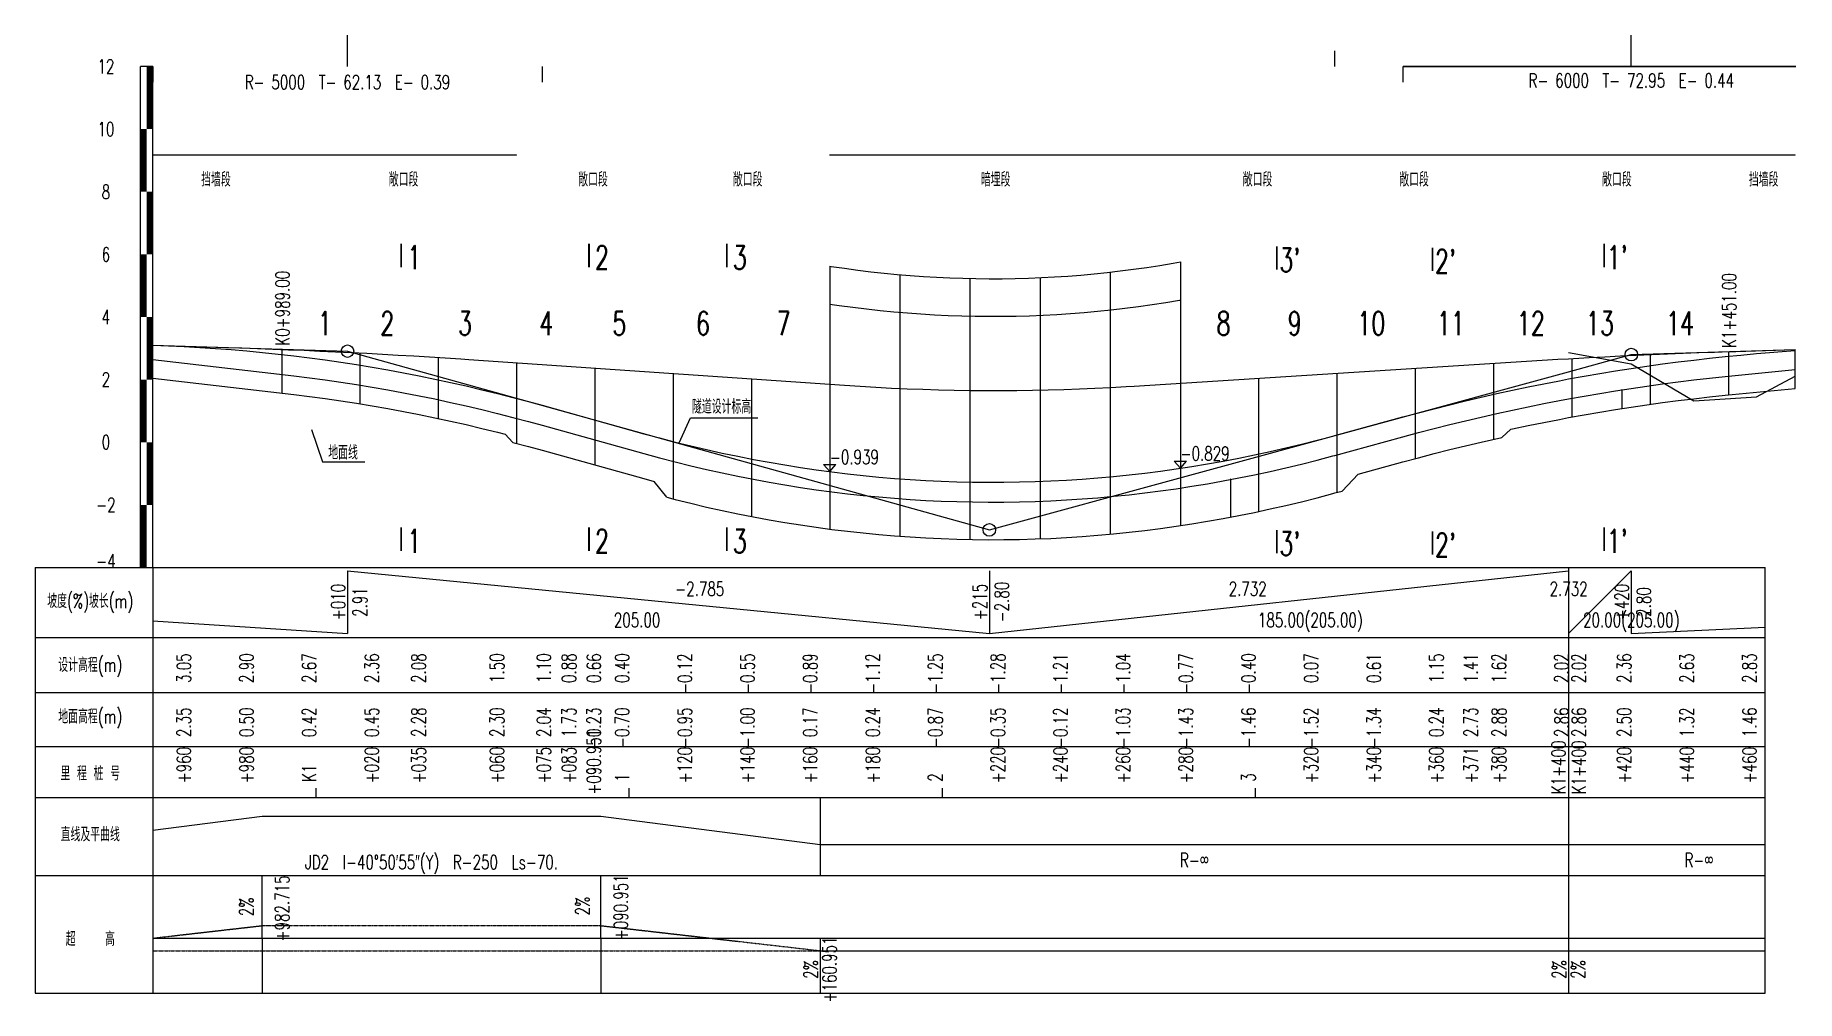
# Model space of a CAD drawing. Header units: millimetres. Extents: x -24222 to 32035, y -74604 to 14337.
# Drawn here: x -24222 to 32035, y -74604 to -43765 of the extents above; entities that cross this region are included whole.
import ezdxf
from ezdxf.enums import TextEntityAlignment as Align

# ---------------------------------------------------------------- set-up
doc = ezdxf.new("R2010")
doc.units = ezdxf.units.MM
doc.header["$LTSCALE"] = 0.25
doc.header["$MEASUREMENT"] = 0
doc.linetypes.add('DASHED', pattern=[19.05, 12.7, -6.35])
for name, color, linetype in [('BPD1', 5, 'Continuous'), ('dmx', 7, 'Continuous'), ('LCZH', 5, 'Continuous'), ('shuju', 5, 'Continuous'), ('sjx', 1, 'Continuous'), ('变坡点', 5, 'Continuous'), ('右超高', 1, 'Continuous'), ('左超高', 6, 'ByLayer'), ('文字', 7, 'Continuous'), ('标尺', 3, 'Continuous'), ('栏目', 3, 'Continuous'), ('次轮廓线', 7, 'Continuous'), ('轮廓线', 1, 'Continuous'), ('面积', 4, 'Continuous')]:
    doc.layers.add(name, color=color, linetype=linetype)
doc.styles.get("Standard").update_dxf_attribs({"font": 'simplex1.shx', "width": 0.7, "bigfont": 'hztxt.shx'})
doc.dimstyles.new('副本 100', dxfattribs={"dimscale": 1.5, "dimtxt": 3, "dimasz": 2, "dimexe": 1, "dimexo": 1, "dimgap": 0.5, "dimtad": 1, "dimdec": 0, "dimlfac": 100, "dimzin": 0, "dimdsep": 46, "dimtxsty": 'Standard', "dimcen": 0.09, "dimclrd": 256, "dimclre": 256, "dimclrt": 7, "dimadec": 0, "dimazin": 0, "dimtfac": 1, "dimtdec": 0, "dimtix": 1, "dimtmove": 0, "dimatfit": 3, "dimfxl": 0, "dimtolj": 1, "dimtzin": 0, "dimarcsym": 0})

msp = doc.modelspace()

# ---------------------------------------------------------------- texts
at = {"layer": 'BPD1', "width": 0.7}
for s, p in [('-2.785', (-3000.292, -61668.401)), ('2.732', (14499.708, -61668.401)), ('2.732', (24749.708, -61668.401)), ('205.00', (-5000.292, -62668.401)), ('185.00(205.00)', (16499.708, -62668.401)), ('20.00(205.00)', (26749.708, -62668.401))]:
    msp.add_text(s, height=450, dxfattribs=at).set_placement(p, align=Align.CENTER)
for s, p in [('-2.80', (6649.708, -61868.401)), ('+010', (-14550.292, -61868.401)), ('2.91', (-13850.292, -61868.401)), ('+215', (5949.708, -61868.401)), ('+420', (26449.708, -61868.401)), ('2.80', (27149.708, -61868.401))]:
    msp.add_text(s, height=450, rotation=90, dxfattribs=at).set_placement(p, align=Align.MIDDLE)
for s, p in [('JD2  I-40°50′55″(Y)  R-250  Ls-70.', (-11567.023, -70208.461)), ('R-∞', (12797.235, -70108.461)), ('R-∞', (28910.818, -70108.461))]:
    msp.add_text(s, height=450, dxfattribs=at).set_placement(p, align=Align.MIDDLE)
at = {"layer": 'shuju', "width": 0.7}
for s, p in [('3.05', (-19250.292, -63507.961)), ('2.90', (-17250.292, -63507.961)), ('2.67', (-15250.292, -63507.961)), ('2.36', (-13250.292, -63507.961)), ('2.08', (-11750.292, -63507.961)), ('1.50', (-9250.292, -63507.961)), ('1.10', (-7750.292, -63507.961)), ('0.88', (-6950.292, -63507.961)), ('0.66', (-6155.192, -63507.961)), ('0.40', (-5250.292, -63507.961)), ('-0.12', (-3250.292, -63507.961)), ('-0.55', (-1250.292, -63507.961)), ('-0.89', (749.708, -63507.961)), ('-1.12', (2749.708, -63507.961)), ('-1.25', (4749.708, -63507.961)), ('-1.28', (6749.708, -63507.961)), ('-1.04', (10749.708, -63507.961)), ('-0.77', (12749.708, -63507.961)), ('-0.40', (14749.708, -63507.961)), ('0.07', (16749.708, -63507.961)), ('1.15', (20749.708, -63507.961)), ('1.62', (22749.708, -63507.961)), ('2.02', (24749.708, -63507.961)), ('2.36', (26749.708, -63507.961)), ('2.63', (28749.708, -63507.961)), ('2.83', (30749.708, -63507.961)), ('-1.21', (8749.708, -63507.961)), ('0.61', (18749.708, -63507.961)), ('1.41', (21849.708, -63507.961)), ('2.35', (-19250.292, -65236.359)), ('0.50', (-17250.292, -65236.359)), ('0.42', (-15250.292, -65236.359)), ('0.45', (-13250.292, -65236.359)), ('2.28', (-11750.292, -65236.359)), ('2.30', (-9250.292, -65236.359)), ('2.04', (-7750.292, -65236.359)), ('1.73', (-6950.292, -65236.359)), ('-0.23', (-6155.192, -65236.359)), ('-0.70', (-5250.292, -65236.359)), ('-0.95', (-3250.292, -65236.359)), ('-1.00', (-1250.292, -65236.359)), ('0.17', (749.708, -65236.359)), ('0.24', (2749.708, -65236.359)), ('-0.87', (4749.708, -65236.359)), ('-0.35', (6749.708, -65236.359)), ('-0.12', (8749.708, -65236.359)), ('-1.03', (10749.708, -65236.359)), ('-1.43', (12749.708, -65236.359)), ('-1.46', (14749.708, -65236.359)), ('-1.52', (16749.708, -65236.359)), ('-1.34', (18749.708, -65236.359)), ('0.24', (20749.708, -65236.359)), ('2.73', (21849.708, -65236.359)), ('2.88', (22749.708, -65236.359)), ('2.86', (24749.708, -65236.359)), ('2.50', (26749.708, -65236.359)), ('1.32', (28749.708, -65236.359)), ('1.46', (30749.708, -65236.359))]:
    msp.add_text(s, height=450, rotation=90, dxfattribs=at).set_placement(p, align=Align.RIGHT)
for s, p in [('2.02', (24849.708, -63507.961)), ('2.86', (24849.708, -65236.359))]:
    msp.add_text(s, height=450, rotation=90, dxfattribs=at).set_placement(p, align=Align.TOP_RIGHT)
for s, p in [('+090.951', (-6155.192, -68019.736)), ('K1+400', (24649.708, -68008.461)), ('+960', (-19250.292, -67657.936)), ('+980', (-17250.292, -67657.936)), ('+020', (-13250.292, -67657.936)), ('+035', (-11750.292, -67657.936)), ('+060', (-9250.292, -67657.936)), ('+075', (-7750.292, -67657.936)), ('+083', (-6950.292, -67657.936)), ('+120', (-3250.292, -67657.936)), ('+140', (-1250.292, -67657.936)), ('+160', (749.708, -67657.936)), ('+180', (2749.708, -67657.936)), ('+220', (6749.708, -67657.936)), ('+240', (8749.708, -67657.936)), ('+260', (10749.708, -67657.936)), ('+280', (12749.708, -67657.936)), ('+320', (16749.708, -67657.936)), ('+340', (18749.708, -67657.936)), ('+360', (20749.708, -67657.936)), ('+371', (21849.708, -67657.936)), ('+380', (22749.708, -67657.936)), ('+420', (26749.708, -67657.936)), ('+440', (28749.708, -67657.936)), ('+460', (30749.708, -67657.936)), ('K1', (-15250.292, -67608.461)), ('1', (-5250.292, -67608.461)), ('2', (4749.708, -67608.461)), ('3', (14749.708, -67608.461))]:
    msp.add_text(s, height=450, rotation=90, dxfattribs=at).set_placement(p)
msp.add_text('K1+400', height=450, rotation=90, dxfattribs=at).set_placement((24849.708, -68008.461), align=Align.TOP_LEFT)
for s, p in [('+982.715', (-16334.549, -71654.534)), ('+090.951', (-5516.863, -71618.451)), ('2%', (-17474.689, -71605.404)), ('2%', (-6742.507, -71579.31)), ('+160.951', (1144.808, -73605.404)), ('+160.951', (1144.808, -73605.404)), ('2%', (544.808, -73605.404)), ('2%', (544.808, -73605.404)), ('2%', (24449.708, -73605.404)), ('2%', (24449.708, -73605.404)), ('2%', (25049.708, -73605.404)), ('2%', (25049.708, -73605.404))]:
    msp.add_text(s, height=450, rotation=90, dxfattribs=at).set_placement(p, align=Align.MIDDLE)
at = {"layer": '文字', "width": 0.7}
for s, p in [('R- 6000  T- 72.95  E- 0.44', (26749.708, -45213.294)), ('R- 5000  T- 62.13  E- 0.39', (-14250.292, -45260.503))]:
    msp.add_text(s, height=450, dxfattribs=at).set_placement(p, align=Align.MIDDLE)
for s, p in [('挡墙段', (-18450.33, -48147.166)), ('敞口段', (-12459.311, -48147.166)), ('敞口段', (-6408.733, -48147.166)), ('敞口段', (-1468.994, -48147.166)), ('暗埋段', (6449.374, -48147.166)), ('敞口段', (14813.515, -48147.166)), ('敞口段', (19813.515, -48147.166)), ('敞口段', (26289.324, -48147.166)), ('挡墙段', (30976.408, -48147.166)), ('隧道设计标高', (-2301.472, -55402.245)), ('地面线', (-14390.56, -56867.163))]:
    msp.add_text(s, height=450, dxfattribs=at).set_placement(p, align=Align.TOP_CENTER)
for s, p in [('1', (-12117.943, -50864.849)), ('2', (-6122.413, -50864.849)), ('3', (-1719.803, -50864.849)), ("3'", (15847.122, -50943.669)), ("2'", (20818.475, -50987.177)), ("1'", (26301.286, -50864.849)), ('1', (-14972.385, -52967.953)), ('2', (-12979.4, -52967.953)), ('3', (-10495.187, -52967.953)), ('4', (-7900.594, -52967.953)), ('5', (-5566.503, -52967.953)), ('6', (-2897.252, -52967.953)), ('7', (-321.687, -52967.953)), ('8', (13728.518, -52967.953)), ('9', (15998.946, -52967.953)), ('10', (18447.822, -52967.953)), ('11', (20987.921, -52967.953)), ('12', (23541.876, -52967.953)), ('13', (25748.28, -52967.953)), ('14', (28307.02, -52967.953)), ('1', (-12117.943, -59924.24)), ('2', (-6122.413, -59924.24)), ('3', (-1719.803, -59926.454)), ("3'", (15847.122, -60005.274)), ("1'", (26301.286, -59926.454)), ("2'", (20818.475, -60048.782))]:
    msp.add_text(s, height=750, dxfattribs=at).set_placement(p, align=Align.MIDDLE_CENTER)
for s, p in [('K0+989.00', (-16321.725, -52484.534)), ('K1+451.00', (29878.275, -52556.686))]:
    msp.add_text(s, height=450, rotation=90, dxfattribs=at).set_placement(p, align=Align.MIDDLE)
for s, p in [('-0.939', (1156.321, -57461.923)), ('-0.829', (12356.321, -57351.716))]:
    msp.add_text(s, height=450, dxfattribs=at).set_placement(p)
at = {"layer": '标尺', "width": 0.7}
for s, p in [('12', (-21963.706, -44764.579)), ('10', (-21963.706, -46764.579)), ('8', (-21963.706, -48764.579)), ('6', (-21963.706, -50764.579)), ('4', (-21963.706, -52764.579)), ('2', (-21963.706, -54764.579)), ('0', (-21963.706, -56764.579)), ('-2', (-21963.706, -58764.579)), ('-4', (-21963.706, -60561.201))]:
    msp.add_text(s, height=450, dxfattribs=at).set_placement(p, align=Align.MIDDLE)
at = {"layer": '栏目', "width": 0.7}
for s, p in [('坡度(%)坡长(m)', (-22464.232, -61868.401)), ('设计高程(m)', (-22464.232, -63910.19)), ('地面高程(m)', (-22464.232, -65557.708)), ('里 程 桩 号', (-22464.232, -67318.054)), ('直线及平曲线', (-22464.232, -69266.565)), ('超    高', (-22464.232, -72605.404))]:
    msp.add_text(s, height=450, dxfattribs=at).set_placement(p, align=Align.MIDDLE)

# ---------------------------------------------------------------- blocks, each defined once
blk = doc.blocks.new('*D151')
at = {"lineweight": -2}
for p, q in [((-16350, -47597), (-16350, -47586)), ((-16347, -47588), (-8853, -47588)), ((-8850, -47597), (-8850, -47586))]:
    blk.add_line(p, q, dxfattribs=at)
for points in [[(-16347, -47587), (-16347, -47588), (-16350, -47588)], [(-8853, -47587), (-8853, -47588), (-8850, -47588)]]:
    blk.add_solid(points)
at = {"layer": 'Defpoints', "color": 0}
for p in [(-8850, -47588), (-16350, -53800), (-8850, -54226)]:
    blk.add_point(p, dxfattribs=at)
at = {"color": 7, "lineweight": -3, "insert": (-12600, -47585), "char_height": 4.5, "attachment_point": 5}
blk.add_mtext('\\A1;3x2500', dxfattribs=at)
blk = doc.blocks.new('*D152')
at = {"lineweight": -2}
for p, q in [((1150, -47597), (1150, -47586)), ((1153, -47588), (12347, -47588)), ((12350, -47597), (12350, -47586))]:
    blk.add_line(p, q, dxfattribs=at)
for points in [[(1153, -47587), (1153, -47588), (1150, -47588)], [(12347, -47587), (12347, -47588), (12350, -47588)]]:
    blk.add_solid(points)
at = {"layer": 'Defpoints', "color": 0}
for p in [(12350, -47588), (1150, -53800), (12350, -54765)]:
    blk.add_point(p, dxfattribs=at)
at = {"color": 7, "lineweight": -3, "insert": (6750, -47585), "char_height": 4.5, "attachment_point": 5}
blk.add_mtext('\\A1;5x2240', dxfattribs=at)
blk = doc.blocks.new('*D153')
at = {"lineweight": -2}
for p, q in [((12350, -47597), (12350, -47586)), ((12353, -47588), (17347, -47588)), ((17350, -47597), (17350, -47586))]:
    blk.add_line(p, q, dxfattribs=at)
for points in [[(12353, -47587), (12353, -47588), (12350, -47588)], [(17347, -47587), (17347, -47588), (17350, -47588)]]:
    blk.add_solid(points)
at = {"layer": 'Defpoints', "color": 0}
for p in [(17350, -47588), (12350, -53800), (17350, -54914)]:
    blk.add_point(p, dxfattribs=at)
at = {"color": 7, "lineweight": -3, "insert": (14850, -47585), "char_height": 4.5, "attachment_point": 5}
blk.add_mtext('\\A1;2x2500', dxfattribs=at)
blk = doc.blocks.new('*D154')
at = {"lineweight": -2}
for p, q in [((22350, -47597), (22350, -47586)), ((22353, -47588), (29847, -47588)), ((29850, -47597), (29850, -47586))]:
    blk.add_line(p, q, dxfattribs=at)
for points in [[(22353, -47587), (22353, -47588), (22350, -47588)], [(29847, -47587), (29847, -47588), (29850, -47588)]]:
    blk.add_solid(points)
at = {"layer": 'Defpoints', "color": 0}
for p in [(29850, -47588), (22350, -53800), (29850, -54226)]:
    blk.add_point(p, dxfattribs=at)
at = {"color": 7, "lineweight": -3, "insert": (26100, -47585), "char_height": 4.5, "attachment_point": 5}
blk.add_mtext('\\A1;3x2500', dxfattribs=at)
blk = doc.blocks.new('*D155')
at = {"lineweight": -2}
for p, q in [((13962, -57941), (13951, -57943)), ((13953, -57946), (13953, -59140)), ((13962, -59141), (13951, -59143))]:
    blk.add_line(p, q, dxfattribs=at)
for points in [[(13952, -57946), (13953, -57946), (13953, -57943)], [(13952, -59140), (13953, -59140), (13953, -59143)]]:
    blk.add_solid(points)
at = {"layer": 'Defpoints', "color": 0}
for p in [(14850, -57776), (14850, -58976), (13953, -59143)]:
    blk.add_point(p, dxfattribs=at)
at = {"color": 7, "lineweight": -3, "insert": (13950, -58543), "char_height": 4.5, "attachment_point": 5, "rotation": 90}
blk.add_mtext('\\A1;120', dxfattribs=at)
blk = doc.blocks.new('*D156')
at = {"lineweight": -2}
for p, q in [((26462, -55085), (26451, -55087)), ((26453, -55089), (26453, -55683)), ((26462, -55685), (26451, -55687))]:
    blk.add_line(p, q, dxfattribs=at)
for points in [[(26452, -55089), (26453, -55089), (26453, -55086)], [(26452, -55683), (26453, -55683), (26453, -55686)]]:
    blk.add_solid(points)
at = {"layer": 'Defpoints', "color": 0}
for p in [(27350, -54955), (26453, -55686), (27350, -55555)]:
    blk.add_point(p, dxfattribs=at)
at = {"color": 7, "lineweight": -3, "insert": (26450, -55386), "char_height": 4.5, "attachment_point": 5, "rotation": 90}
blk.add_mtext('\\A1;60', dxfattribs=at)
blk = doc.blocks.new('*D157')
at = {"lineweight": -2}
for p, q in [((17350, -47597), (17350, -47586)), ((17353, -47588), (22347, -47588)), ((22350, -47597), (22350, -47586))]:
    blk.add_line(p, q, dxfattribs=at)
for points in [[(17353, -47587), (17353, -47588), (17350, -47588)], [(22347, -47587), (22347, -47588), (22350, -47588)]]:
    blk.add_solid(points)
at = {"layer": 'Defpoints', "color": 0}
for p in [(22350, -47588), (17350, -53800), (22350, -54914)]:
    blk.add_point(p, dxfattribs=at)
at = {"color": 7, "lineweight": -3, "insert": (19850, -47585), "char_height": 4.5, "attachment_point": 5}
blk.add_mtext('\\A1;2x2500', dxfattribs=at)
blk = doc.blocks.new('*D158')
at = {"lineweight": -2}
for p, q in [((-20464, -47597), (-20464, -47586)), ((-20461, -47588), (-16353, -47588)), ((-16350, -47597), (-16350, -47586))]:
    blk.add_line(p, q, dxfattribs=at)
for points in [[(-20461, -47587), (-20461, -47588), (-20464, -47588)], [(-16353, -47587), (-16353, -47588), (-16350, -47588)]]:
    blk.add_solid(points)
at = {"layer": 'Defpoints', "color": 0}
for p in [(-16350, -47588), (-20464, -53800), (-16350, -54226)]:
    blk.add_point(p, dxfattribs=at)
at = {"color": 7, "lineweight": -3, "insert": (-18407, -47585), "char_height": 4.5, "attachment_point": 5}
blk.add_mtext('\\A1;41', dxfattribs=at)
blk = doc.blocks.new('*D159')
at = {"lineweight": -2}
for p, q in [((29850, -47597), (29850, -47586)), ((29853, -47588), (31984, -47588)), ((31987, -47597), (31987, -47586))]:
    blk.add_line(p, q, dxfattribs=at)
for points in [[(29853, -47587), (29853, -47588), (29850, -47588)], [(31984, -47587), (31984, -47588), (31987, -47588)]]:
    blk.add_solid(points)
at = {"layer": 'Defpoints', "color": 0}
for p in [(31987, -47588), (29850, -53800), (31987, -54226)]:
    blk.add_point(p, dxfattribs=at)
at = {"color": 7, "lineweight": -3, "insert": (30918, -47585), "char_height": 4.5, "attachment_point": 5}
blk.add_mtext('\\A1;29', dxfattribs=at)

# ---------------------------------------------------------------- dimensions: what is measured, and where the dimension line sits
at = {"lineweight": -3}
for base, p1, p2, text, picture, middle in [((-16350.292, -47587.876), (-20463.706, -53799.637), (-16350.292, -54225.994), '41', '*D158', (-18406.999, -47584.876)), ((-8850.292, -47587.876), (-16350.292, -53799.637), (-8850.292, -54225.994), '3x2500', '*D151', (-12600.292, -47584.876)), ((12349.708, -47587.876), (1149.708, -53799.637), (12349.708, -54764.579), '5x2240', '*D152', (6749.708, -47584.876)), ((17349.708, -47587.876), (12349.708, -53799.637), (17349.708, -54913.799), '2x2500', '*D153', (14849.708, -47584.876)), ((22349.708, -47587.876), (17349.708, -53799.637), (22349.708, -54913.799), '2x2500', '*D157', (19849.708, -47584.876)), ((29849.708, -47587.876), (22349.708, -53799.637), (29849.708, -54225.994), '3x2500', '*D154', (26099.708, -47584.876)), ((31987.179, -47587.876), (29849.708, -53799.637), (31987.179, -54225.994), '29', '*D159', (30918.444, -47584.876))]:
    dim = msp.add_linear_dim(base=base, p1=p1, p2=p2, text=text, dimstyle='副本 100', override={"dimtxsty": 'Standard'}, dxfattribs=at)
    dim.commit()
    dim.dimension.update_dxf_attribs({"geometry": picture, "text_midpoint": middle})
for p1, p2, text, picture, middle in [((27349.708, -54955.452), (27349.708, -55555.452), '60', '*D156', (26449.957, -55386.404)), ((14849.708, -57775.634), (14849.708, -58975.634), '120', '*D155', (13949.957, -58542.964))]:
    dim = msp.add_aligned_dim(p1=p1, p2=p2, distance=-896.751, text=text, dimstyle='副本 100', dxfattribs=at)
    dim.commit()
    dim.dimension.update_dxf_attribs({"geometry": picture, "text_midpoint": middle})

# ---------------------------------------------------------------- linework, layer by layer
msp.add_line((31987.179, -55045.342), (31987.179, -53807.455))
at = {"layer": 'BPD1'}
for p, q in [((-14250.292, -60868.401), (-14250.292, -62868.401)), ((-14250.292, -60868.401), (6249.708, -62868.401)), ((6249.708, -60868.401), (6249.708, -62868.401)), ((6249.708, -62868.401), (24749.708, -60868.401)), ((24749.708, -62868.401), (26749.708, -60868.401)), ((26749.708, -60868.401), (26749.708, -62868.401)), ((-20463.706, -62467.536), (-14250.292, -62868.401)), ((26749.708, -62868.401), (31030.421, -62669.298)), ((844.762, -68108.461), (844.762, -70605.404)), ((-20463.706, -72605.404), (24749.708, -72605.404)), ((24749.708, -72605.404), (31030.421, -72605.404))]:
    msp.add_line(p, q, dxfattribs=at)
at = {"layer": 'BPD1', "flags": 128}
for points in [[(-20463.706, -69156.519), (-16978.809, -68708.461), (-6155.238, -68708.461), (844.762, -69608.461), (24749.708, -69608.461)], [(24749.708, -69608.461), (31030.421, -69608.461)]]:
    msp.add_lwpolyline(points, dxfattribs=at)
at = {"layer": 'dmx'}
msp.add_lwpolyline([(24749.708, -53902.25), (26749.708, -54263.325), (28749.708, -55442.019), (30749.708, -55309.359), (31987.179, -54650.33)], dxfattribs=at)
at = {"layer": 'LCZH'}
for p, q in [((-15250.292, -68108.461), (-15250.292, -67808.461)), ((-5250.292, -68108.461), (-5250.292, -67808.461)), ((4749.708, -68108.461), (4749.708, -67808.461)), ((14749.708, -68108.461), (14749.708, -67808.461))]:
    msp.add_line(p, q, dxfattribs=at)
at = {"layer": 'shuju'}
for p, q in [((-16978.792, -72605.404), (-16978.792, -70605.404)), ((-6155.192, -72605.404), (-6155.192, -70605.404)), ((-16978.792, -72605.404), (-16978.792, -74356.923)), ((-6155.192, -72605.404), (-6155.192, -74356.923)), ((844.808, -72605.404), (844.808, -74356.923)), ((844.808, -72605.404), (844.808, -74356.923))]:
    msp.add_line(p, q, dxfattribs=at)
at = {"layer": 'sjx'}
for p, q in [((-8968.916, -56769.297), (-9213.706, -56506.927)), ((22614.088, -56611.62), (22904.103, -56349.435)), ((17514.983, -58322.236), (18025.355, -57782.817)), ((-4050.292, -58523.137), (-4450.292, -58017.15))]:
    msp.add_line(p, q, dxfattribs=at)
at = {"layer": 'sjx', "flags": 128}
for points in [[(1149.708, -51138.158), (1201.972, -51146.509), (1623.299, -51208.565), (2044.217, -51265.299), (2464.759, -51316.725), (2884.959, -51362.858), (3304.852, -51403.708), (3724.473, -51439.286), (4143.859, -51469.602), (4563.045, -51494.664), (4982.07, -51514.478), (5400.971, -51529.05), (5819.784, -51538.384), (6238.549, -51542.482), (6657.303, -51541.346), (7076.085, -51534.975), (7494.931, -51523.367), (7913.881, -51506.52), (8332.972, -51484.428), (8752.24, -51457.086), (9171.724, -51424.487), (9591.459, -51386.621), (10011.481, -51343.479), (10431.825, -51295.05), (10852.526, -51241.321), (11273.617, -51182.278), (11695.131, -51117.907), (12117.101, -51048.192), (12349.708, -51006.855)], [(1149.708, -52351.757), (1455.717, -52396.828), (1891.234, -52455.53), (2326.445, -52508.751), (2761.378, -52556.5), (3196.06, -52598.789), (3630.52, -52635.625), (4064.788, -52667.017), (4498.895, -52692.971), (4932.869, -52713.492), (5366.741, -52728.585), (5800.543, -52738.253), (6234.305, -52742.498), (6668.059, -52741.321), (7101.834, -52734.722), (7535.663, -52722.699), (7969.576, -52705.25), (8403.604, -52682.371), (8837.777, -52654.057), (9272.125, -52620.302), (9706.678, -52581.1), (10141.465, -52536.441), (10576.515, -52486.318), (11011.856, -52430.719), (11447.515, -52369.634), (11883.519, -52303.05), (12319.893, -52230.955), (12349.708, -52225.656)], [(-20463.706, -53668.177), (-19963.706, -53685.677), (-19463.706, -53708.177), (-18963.706, -53735.677), (-18463.706, -53768.177), (-17963.706, -53805.677), (-17463.706, -53848.177), (-16963.706, -53895.677), (-16463.706, -53948.177), (-15963.706, -54005.677), (-15463.706, -54068.177), (-14963.706, -54135.677), (-14463.706, -54208.177), (-13963.706, -54285.677), (-13463.706, -54368.177), (-12963.706, -54455.677), (-12463.706, -54548.177), (-11963.706, -54645.677), (-11463.706, -54748.177), (-10963.706, -54855.677), (-10463.706, -54968.177), (-9963.706, -55085.677), (-9463.706, -55208.177), (-8963.706, -55335.677), (-8463.706, -55468.177), (-8036.877, -55585.243), (-4784.438, -56491.166), (-4284.438, -56627.309), (-3784.438, -56757.203), (-3284.438, -56880.846), (-2784.438, -56998.239), (-2284.438, -57109.382), (-1784.438, -57214.276), (-1284.438, -57312.919), (-784.438, -57405.312), (-284.438, -57491.456), (215.562, -57571.349), (715.562, -57644.992), (1215.562, -57712.386), (1715.562, -57773.529), (2215.562, -57828.422), (2715.562, -57877.065), (3215.562, -57919.459), (3715.562, -57955.602), (4215.562, -57985.495), (4715.562, -58009.139), (5215.562, -58026.532), (5715.562, -58037.675), (6215.562, -58042.568), (6715.562, -58041.212), (7215.562, -58033.605), (7715.562, -58019.748), (8215.562, -57999.642), (8715.562, -57973.285), (9215.562, -57940.678), (9715.562, -57901.822), (10215.562, -57856.715), (10715.562, -57805.358), (11215.562, -57747.751), (11715.562, -57683.895), (12215.562, -57613.788), (12715.562, -57537.431), (13215.562, -57454.825), (13715.562, -57365.968), (14215.562, -57270.861), (14715.562, -57169.504), (15215.562, -57061.898), (15715.562, -56948.041), (16215.562, -56827.934), (16715.562, -56701.578), (17215.562, -56568.971), (17283.855, -56550.374), (19454.586, -55957.393), (19954.586, -55822.891), (20454.586, -55692.556), (20954.586, -55566.387), (21454.586, -55444.385), (21954.586, -55326.55), (22454.586, -55212.881), (22954.586, -55103.379), (23454.586, -54998.044), (23954.586, -54896.875), (24454.586, -54799.873), (24749.708, -54744.574), (25249.708, -54654.198), (25749.708, -54567.988), (26249.708, -54485.946), (26749.708, -54408.07), (27249.708, -54334.36), (27749.708, -54264.817), (28249.708, -54199.441), (28749.708, -54138.232), (29249.708, -54081.189), (29749.708, -54028.313), (30249.708, -53979.604), (30749.708, -53935.061), (31987.179, -53835.133)], [(-20463.706, -54123.177), (-15963.706, -54640.677), (-15463.706, -54703.177), (-14963.706, -54770.677), (-14463.706, -54843.177), (-13963.706, -54920.677), (-13463.706, -55003.177), (-12963.706, -55090.677), (-12463.706, -55183.177), (-11963.706, -55280.677), (-11463.706, -55383.177), (-10963.706, -55490.677), (-10463.706, -55603.177), (-9963.706, -55720.677), (-9463.706, -55843.177), (-8963.706, -55970.677), (-8463.706, -56103.177), (-8036.877, -56220.243), (-4784.438, -57126.166), (-4284.438, -57262.309), (-3784.438, -57392.203), (-3284.438, -57515.846), (-2784.438, -57633.239), (-2284.438, -57744.382), (-1784.438, -57849.276), (-1284.438, -57947.919), (-784.438, -58040.312), (-284.438, -58126.456), (215.562, -58206.349), (715.562, -58279.992), (1215.562, -58347.386), (1715.562, -58408.529), (2215.562, -58463.422), (2715.562, -58512.065), (3215.562, -58554.459), (3715.562, -58590.602), (4215.562, -58620.495), (4715.562, -58644.139), (5215.562, -58661.532), (5715.562, -58672.675), (6215.562, -58677.568), (6715.562, -58676.212), (7215.562, -58668.605), (7715.562, -58654.748), (8215.562, -58634.642), (8715.562, -58608.285), (9215.562, -58575.678), (9715.562, -58536.822), (10215.562, -58491.715), (10715.562, -58440.358), (11215.562, -58382.751), (11715.562, -58318.895), (12215.562, -58248.788), (12715.562, -58172.431), (13215.562, -58089.825), (13715.562, -58000.968), (14215.562, -57905.861), (14715.562, -57804.504), (15215.562, -57696.898), (15715.562, -57583.041), (16215.562, -57462.934), (16715.562, -57336.578), (17215.562, -57203.971), (17283.855, -57185.374), (19454.586, -56592.393), (19954.586, -56457.891), (20454.586, -56327.556), (20954.586, -56201.387), (21454.586, -56079.385), (21954.586, -55961.55), (22454.586, -55847.881), (22954.586, -55738.379), (23454.586, -55633.044), (23954.586, -55531.875), (24454.586, -55434.873), (24749.708, -55379.574), (25249.708, -55289.198), (25749.708, -55202.988), (26249.708, -55120.946), (26749.708, -55043.07), (27249.708, -54969.36), (27749.708, -54899.817), (28249.708, -54834.441), (28749.708, -54773.232), (29249.708, -54716.189), (29749.708, -54663.313), (31987.179, -54445.342)], [(-20463.706, -54723.177), (-15963.706, -55240.677), (-15463.706, -55303.177), (-14963.706, -55370.677), (-14463.706, -55443.177), (-13963.706, -55520.677), (-13463.706, -55603.177), (-12963.706, -55690.677), (-12463.706, -55783.177), (-11963.706, -55880.677), (-11463.706, -55983.177), (-10963.706, -56090.677), (-10463.706, -56203.177), (-9963.706, -56320.677), (-9463.706, -56443.177), (-9213.706, -56506.927)], [(22904.103, -56349.435), (22954.586, -56338.379), (23454.586, -56233.044), (23954.586, -56131.875), (24454.586, -56034.873), (24749.708, -55979.574), (25249.708, -55889.198), (25749.708, -55802.988), (26249.708, -55720.946), (26749.708, -55643.07), (27249.708, -55569.36), (27749.708, -55499.817), (28249.708, -55434.441), (28749.708, -55373.232), (29249.708, -55316.189), (29749.708, -55263.313), (31987.179, -55045.342)], [(-8968.916, -56769.297), (-8463.706, -56903.177), (-8036.877, -57020.243), (-4784.438, -57926.166), (-4450.292, -58017.15)], [(18025.355, -57782.817), (19454.586, -57392.393), (19954.586, -57257.891), (20454.586, -57127.556), (20954.586, -57001.387), (21454.586, -56879.385), (21954.586, -56761.55), (22614.088, -56611.62)], [(-4050.292, -58523.137), (-3784.438, -58592.203), (-3284.438, -58715.846), (-2784.438, -58833.239), (-2284.438, -58944.382), (-1784.438, -59049.276), (-1284.438, -59147.919), (-784.438, -59240.312), (-284.438, -59326.456), (215.562, -59406.349), (715.562, -59479.992), (1215.562, -59547.386), (1715.562, -59608.529), (2215.562, -59663.422), (2715.562, -59712.065), (3215.562, -59754.459), (3715.562, -59790.602), (4215.562, -59820.495), (4715.562, -59844.139), (5215.562, -59861.532), (5715.562, -59872.675), (6215.562, -59877.568), (6715.562, -59876.212), (7215.562, -59868.605), (7715.562, -59854.748), (8215.562, -59834.642), (8715.562, -59808.285), (9215.562, -59775.678), (9715.562, -59736.822), (10215.562, -59691.715), (10715.562, -59640.358), (11215.562, -59582.751), (11715.562, -59518.895), (12215.562, -59448.788), (12715.562, -59372.431), (13215.562, -59289.825), (13715.562, -59200.968), (14215.562, -59105.861), (14715.562, -59004.504), (15215.562, -58896.898), (15715.562, -58783.041), (16215.562, -58662.934), (16715.562, -58536.578), (17215.562, -58403.971), (17283.855, -58385.374), (17514.983, -58322.236)]]:
    msp.add_lwpolyline(points, dxfattribs=at)
at = {"layer": '变坡点'}
for p, q in [((-14250.292, -44764.579), (-14250.292, -43764.579)), ((26749.708, -44764.579), (26749.708, -43764.579)), ((17283.855, -44764.579), (17283.855, -44264.579)), ((-20463.706, -44764.579), (-20463.706, -45264.579)), ((-8036.877, -44764.579), (-8036.877, -45264.579)), ((19454.586, -44764.579), (19454.586, -45264.579)), ((-20463.706, -53668.177), (-20463.706, -50268.177))]:
    msp.add_line(p, q, dxfattribs=at)
at = {"layer": '变坡点', "const_width": 50, "flags": 128}
for points in [[(19454.586, -44764.579), (24749.708, -44764.579)], [(24749.708, -44764.579), (32009.692, -44764.579)]]:
    msp.add_lwpolyline(points, dxfattribs=at)
at = {"layer": '变坡点', "flags": 128}
for points in [[(-20463.706, -53668.177), (-14250.292, -53854.579), (6249.708, -59564.579), (24749.708, -54510.921)], [(24749.708, -54510.921), (26749.708, -53964.579), (31987.179, -53807.455)]]:
    msp.add_lwpolyline(points, dxfattribs=at)
at = {"layer": '变坡点'}
for centre in [(-14250.292, -53854.579), (26749.708, -53964.579), (6249.708, -59564.579)]:
    msp.add_circle(centre, 200, dxfattribs=at)
at = {"layer": '右超高', "color": 5, "flags": 128}
msp.add_lwpolyline([(24749.708, -73005.404), (31030.421, -73005.404)], dxfattribs=at)
at = {"layer": '左超高', "color": 5, "linetype": 'DASHED', "flags": 128}
for points in [[(-20463.706, -72603.68), (-16978.792, -72205.404), (-6155.192, -72205.404), (844.808, -73005.404), (24749.708, -73005.404)], [(-20463.706, -73005.404), (-16978.792, -73005.404), (-6155.192, -73005.404), (844.808, -73005.404), (24749.708, -73005.404)]]:
    msp.add_lwpolyline(points, dxfattribs=at)
at = {"layer": '左超高', "flags": 128}
msp.add_lwpolyline([(24749.708, -73005.404), (31030.421, -73005.404)], dxfattribs=at)
at = {"layer": '文字'}
for p, q in [((-3659.25, -56788.16), (-3295.469, -55990.018)), ((-3295.469, -55990.018), (-1140.601, -55990.018)), ((-15396.341, -56359.027), (-15047.236, -57394.301)), ((-15047.236, -57394.301), (-13694.145, -57394.301))]:
    msp.add_line(p, q, dxfattribs=at)
at = {"layer": '文字', "const_width": 60}
for points in [[(-12533.741, -51174.237), (-12533.741, -50424.237)], [(-6538.211, -51174.237), (-6538.211, -50424.237)], [(-2135.6, -51174.237), (-2135.6, -50424.237)], [(15431.325, -51253.058), (15431.325, -50503.058)], [(20402.678, -51296.566), (20402.678, -50546.566)], [(25885.489, -51174.237), (25885.489, -50424.237)], [(-12533.741, -60233.628), (-12533.741, -59483.628)], [(-6538.211, -60233.628), (-6538.211, -59483.628)], [(-2135.6, -60235.842), (-2135.6, -59485.842)], [(15431.325, -60314.662), (15431.325, -59564.662)], [(20402.678, -60358.17), (20402.678, -59608.17)], [(25885.489, -60235.842), (25885.489, -59485.842)]]:
    msp.add_lwpolyline(points, dxfattribs=at)
at = {"layer": '标尺'}
for p, q in [((-20863.706, -60764.579), (-20863.706, -44764.579)), ((-20463.706, -44764.579), (-20863.706, -44764.579)), ((-20463.706, -60764.579), (-20463.706, -44764.579)), ((24749.708, -60764.579), (31030.421, -60764.579)), ((31030.421, -68108.461), (31030.421, -60764.579)), ((31030.421, -74356.923), (31030.421, -68108.461))]:
    msp.add_line(p, q, dxfattribs=at)
at = {"layer": '标尺', "const_width": 200, "flags": 128}
for points in [[(-20563.706, -46764.579), (-20563.706, -44764.579)], [(-20763.706, -48764.579), (-20763.706, -46764.579)], [(-20563.706, -50764.579), (-20563.706, -48764.579)], [(-20763.706, -52764.579), (-20763.706, -50764.579)], [(-20563.706, -54764.579), (-20563.706, -52764.579)], [(-20763.706, -56764.579), (-20763.706, -54764.579)], [(-20563.706, -58764.579), (-20563.706, -56764.579)], [(-20763.706, -60764.579), (-20763.706, -58764.579)]]:
    msp.add_lwpolyline(points, dxfattribs=at)
at = {"layer": '栏目'}
for p, q in [((-24221.558, -60764.579), (24749.708, -60764.579)), ((-24221.558, -60764.579), (-24221.558, -68108.461)), ((-20463.706, -60764.579), (-20463.706, -74356.923)), ((24749.708, -60764.579), (31030.421, -60764.579)), ((24749.708, -60764.579), (24749.708, -68108.461)), ((-24221.558, -62997.642), (24749.708, -62997.642)), ((24749.708, -63004.034), (31030.421, -63004.034)), ((-24221.558, -64753.004), (24749.708, -64753.004)), ((24749.708, -64753.004), (31030.421, -64753.004)), ((-24221.558, -66481.865), (24749.708, -66481.865)), ((24749.708, -66481.865), (31030.421, -66481.865)), ((-24221.558, -68108.461), (24749.708, -68108.461)), ((-24221.558, -68108.461), (-24221.558, -74356.923)), ((24749.708, -68108.461), (31030.421, -68108.461)), ((24749.708, -68108.461), (24749.708, -74356.923)), ((-24221.558, -70605.404), (24749.708, -70605.404)), ((24749.708, -70605.404), (31030.421, -70605.404)), ((-24221.558, -74356.923), (24749.708, -74356.923)), ((24749.708, -74356.923), (31030.421, -74356.923))]:
    msp.add_line(p, q, dxfattribs=at)
at = {"layer": '次轮廓线'}
for p, q in [((3389.708, -51410.902), (3389.708, -59767.047)), ((5629.708, -51534.148), (5629.708, -59870.762)), ((7869.708, -51508.296), (7869.708, -59848.55)), ((10109.708, -51332.162), (10109.708, -59701.264)), ((-13850.292, -53912.488), (-13850.292, -55539.39)), ((27349.708, -53965.433), (27349.708, -55555.452)), ((-11350.292, -54056.589), (-11350.292, -56007.561)), ((-8850.292, -54225.994), (-8850.292, -56800.732)), ((-6350.292, -54397.945), (-6350.292, -57490.018)), ((17349.708, -54560.677), (17349.708, -58367.384)), ((19849.708, -54402.14), (19849.708, -57286.104)), ((22349.708, -54243.604), (22349.708, -56671.724)), ((24849.708, -54090.326), (24849.708, -55961.498)), ((-3850.292, -54569.897), (-3850.292, -58575.095)), ((-1350.292, -54741.848), (-1350.292, -59134.927)), ((14849.708, -54719.214), (14849.708, -58975.634))]:
    msp.add_line(p, q, dxfattribs=at)
at = {"layer": '轮廓线'}
for p, q in [((1149.708, -51138.158), (1149.708, -59538.509)), ((12349.708, -51006.855), (12349.708, -59428.302)), ((-16350.292, -53799.637), (-16350.292, -55196.22)), ((29849.708, -53871.79), (29849.708, -55253.572))]:
    msp.add_line(p, q, dxfattribs=at)
at = {"layer": '轮廓线', "flags": 128}
for points in [[(-20463.706, -53668.177), (-18128.34, -53738.238), (-17628.34, -53753.863), (-17128.34, -53770.738), (-16628.34, -53788.863), (-16128.34, -53808.238), (-15628.34, -53828.863), (-15128.34, -53850.738), (-14628.34, -53873.863), (-14128.34, -53898.238), (-13628.34, -53923.863), (-13128.34, -53950.738), (-12628.34, -53978.863), (-12128.34, -54008.238), (-11628.34, -54038.863), (-11128.34, -54070.738), (-10628.34, -54103.863), (-10372.243, -54121.314), (1622.879, -54946.344), (2122.879, -54978.948), (2622.879, -55007.982), (3122.879, -55033.443), (3622.879, -55055.333), (4122.879, -55073.652), (4622.879, -55088.4), (5122.879, -55099.576), (5622.879, -55107.18), (6122.879, -55111.213), (6622.879, -55111.675), (7122.879, -55108.565), (7622.879, -55101.884), (8122.879, -55091.631), (8622.879, -55077.807), (9122.879, -55060.412), (9622.879, -55039.445), (10122.879, -55014.907), (10622.879, -54986.797), (10876.538, -54971.171), (23408.245, -54176.477), (23908.245, -54145.395), (24408.245, -54115.563), (24749.708, -54096.043)], [(24749.708, -54096.043), (24908.245, -54086.98), (25408.245, -54059.648), (25908.245, -54033.566), (26408.245, -54008.733), (26908.245, -53985.151), (27408.245, -53962.819), (27908.245, -53941.736), (28408.245, -53921.904), (28908.245, -53903.322), (29408.245, -53885.989), (29908.245, -53869.907), (30091.172, -53864.336), (31987.179, -53807.455)]]:
    msp.add_lwpolyline(points, dxfattribs=at)
at = {"layer": '面积'}
for p, q in [((12349.708, -57593.302), (12150.648, -57368.859)), ((12150.648, -57368.859), (12548.769, -57368.859)), ((12349.708, -57593.302), (12548.769, -57368.859)), ((1149.708, -57703.509), (950.648, -57479.066)), ((950.648, -57479.066), (1348.769, -57479.066)), ((1149.708, -57703.509), (1348.769, -57479.066))]:
    msp.add_line(p, q, dxfattribs=at)

msp.set_redraw_order([(e.dxf.handle, doc.entitydb.next_handle()) for e in msp.query("TEXT MTEXT ATTDEF DIMENSION ARC_DIMENSION")])  # texts and dimensions are drawn at this point

doc.saveas('drawing.dxf')
